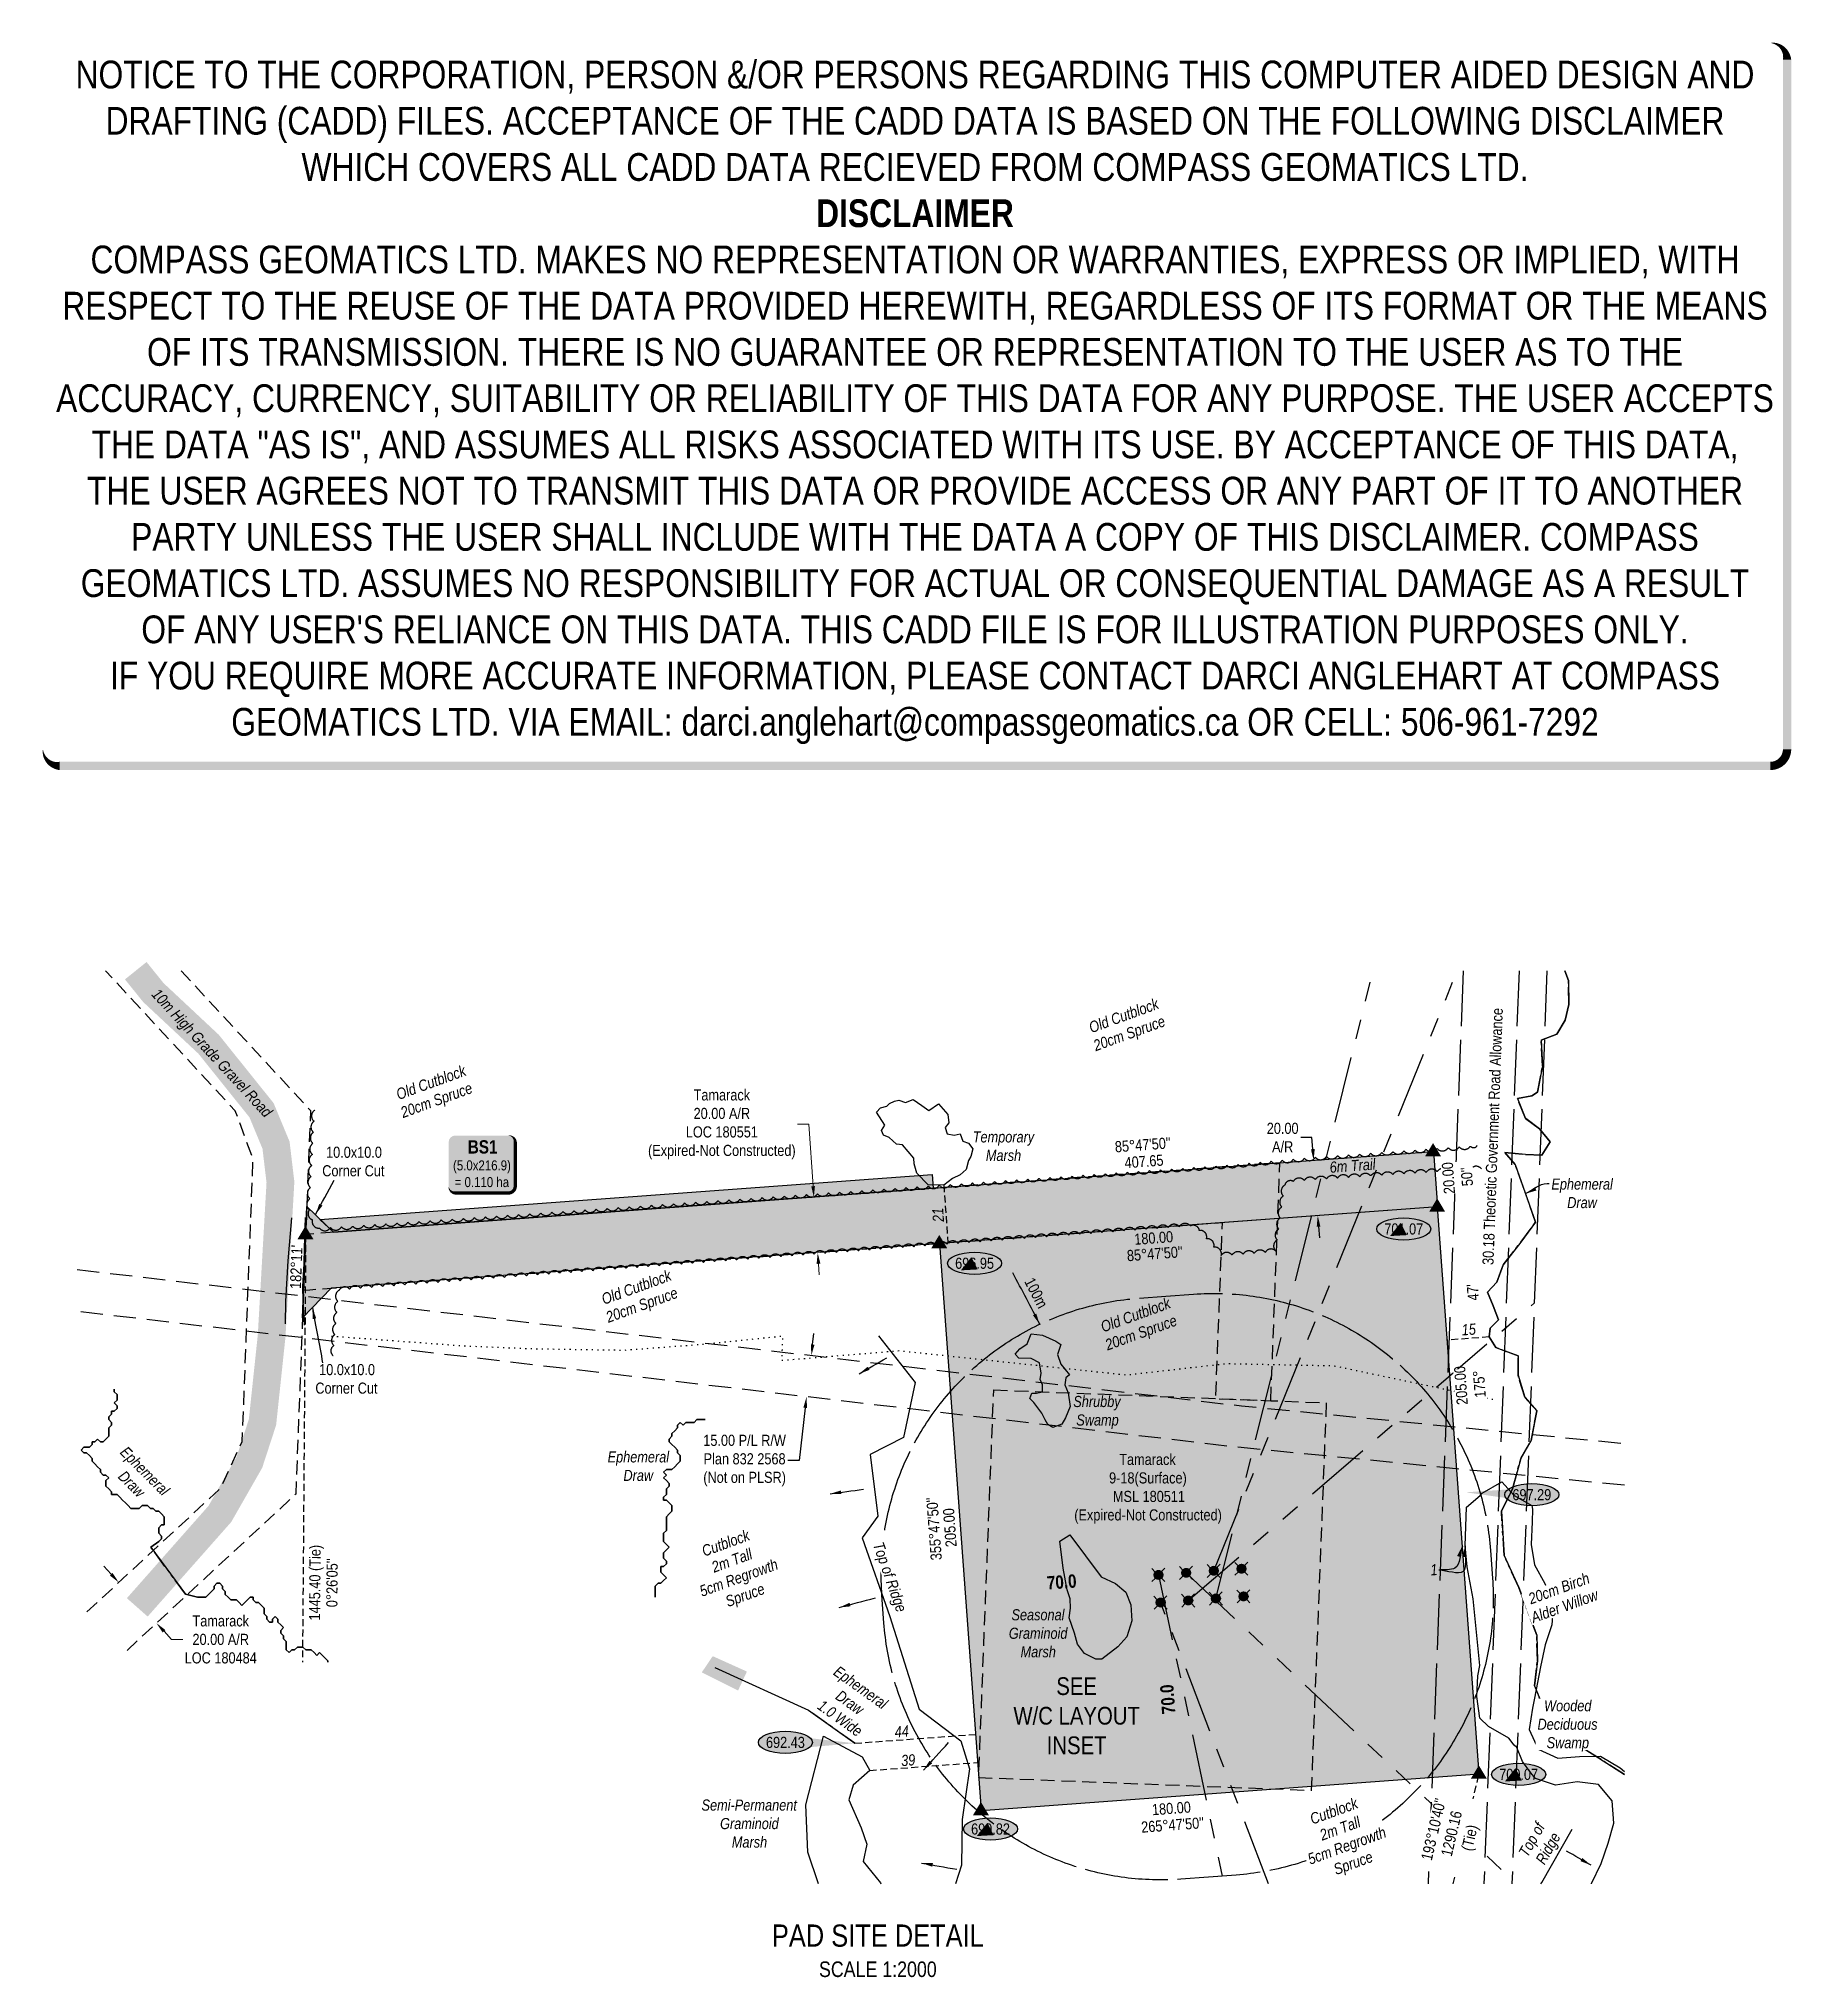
# Model space of a CAD drawing. Extents: x 329857 to 337194, y 6142471 to 6144607.
# Drawn here: x 332681 to 334260, y 6142560 to 6144307 of the extents above; entities that cross this region are included whole.
import ezdxf
from ezdxf.enums import TextEntityAlignment as Align

# ---------------------------------------------------------------- set-up
doc = ezdxf.new("R2010")
doc.units = 0
doc.header["$LTSCALE"] = 5
doc.header["$PDSIZE"] = 0.5
for name, pattern in [('0', [1, 1, 0]), ('foc-ACCESSROAD', [3.75, 2.5, -1.25]), ('foc-BUFFER', [16.75, 15, -1.75]), ('foc-DRILLPATH', [14.75, 6, -1.75, 1.75, -1.75, 1.75, -1.75]), ('foc-MONUMENT-BDYS', [6, 4, -2]), ('foc-TIELINE', [1.875, 1.25, -0.625]), ('foc-TOPO', [1, 0.2, -0.8]), ('foc-TOPO-ephemeral', [6.25, 3.125, -0.625, 0.625, -0.625, 0.625, -0.625]), ('foc-UNSURVEYED', [12.5, 10, -2.5])]:
    doc.linetypes.add(name, pattern=pattern)
doc.layers.get('Defpoints').update_dxf_attribs({"color": 9})
for name, color, linetype in [('AS-ROADS', 254, 'Continuous'), ('AS-UNDERLAY-H', 141, 'Continuous'), ('AUX-BUFFER', 7, 'foc-BUFFER'), ('C-AR', 13, 'foc-ACCESSROAD'), ('C-WS', 13, 'foc-ACCESSROAD'), ('DETAIL-T', 7, 'Continuous'), ('L-BD', 7, 'Continuous'), ('L-MON', 1, 'Continuous'), ('L-MON-PLAN', 7, 'foc-MONUMENT-BDYS'), ('L-ROAD-T', 7, 'Continuous'), ('L-TIE', 7, 'foc-TIELINE'), ('L-TITLEDB-T', 4, 'Continuous'), ('L-USEC', 7, 'foc-UNSURVEYED'), ('P-ELEVATION', 7, 'Continuous'), ('P-PDRILLPATH', 12, 'foc-DRILLPATH'), ('P-PROPOSED', 10, 'Continuous'), ('P-PROPOSED-H', 21, 'Continuous'), ('P-TEMP-BLOCKS', 250, 'Continuous'), ('P-TEMP-H', 41, 'Continuous'), ('P-TEMP_WORKSPACE', 46, 'Continuous'), ('P-TXT', 4, 'Continuous'), ('T-BUSH', 110, '0'), ('T-BUSH-T', 110, 'Continuous'), ('T-CREEK', 48, 'Continuous'), ('T-DRAW', 48, 'foc-TOPO-ephemeral'), ('T-SLOPE', 48, 'Continuous'), ('T-TIE', 201, 'foc-TIELINE'), ('T-VEGETATION CHANGE', 104, 'foc-TOPO'), ('T-WATER-T', 48, 'Continuous'), ('WETLAND', 143, 'Continuous'), ('WETLAND-T', 146, 'Continuous')]:
    doc.layers.add(name, color=color, linetype=linetype)
for name, color, linetype, lineweight in [('C-AR-T', 13, 'Continuous', 9), ('C-WS-T', 13, 'Continuous', 9), ('T-TEXT', 48, 'Continuous', 18), ('T-TIE-T', 201, 'Continuous', 18)]:
    doc.layers.add(name, color=color, linetype=linetype, lineweight=lineweight)
doc.layers.add('DISCLAIMER', color=7, linetype='Continuous', plot=False)
doc.styles.add('80', font='ARIALN.TTF', dxfattribs={"height": 10})
doc.styles.add('80CG', font='ARIALN.TTF', dxfattribs={"height": 10})
doc.styles.add('80L', font='ARIALN.TTF', dxfattribs={"height": 10})
doc.styles.add('BOLD', font='ARIALNB.TTF')
doc.styles.add('foc-LtypeFont', font='ARIALN.TTF', dxfattribs={"height": 7.35})
doc.linetypes.add('foc-TOPO-flowdirection-NOLINE', pattern='A,0,[">",foc-LtypeFont,S=0.3,R=0,X=0,Y=-0.945],-20,[">",foc-LtypeFont,S=0.3,R=0,X=0,Y=-0.945],0', length=20)
doc.dimstyles.new('CG2011', dxfattribs={"dimscale": 5, "dimtxt": 9, "dimasz": 2, "dimexe": 0.2, "dimexo": 0.0625, "dimgap": 0.5, "dimtad": 0, "dimtih": 1, "dimtoh": 1, "dimzin": 0, "dimdsep": 46, "dimtxsty": '80CG', "dimcen": 0.1, "dimse1": 1, "dimse2": 1, "dimclrd": 256, "dimclrt": 256, "dimaunit": 1, "dimadec": 4, "dimazin": 0, "dimtfac": 0.06, "dimtofl": 0, "dimtmove": 0, "dimatfit": 1, "dimfxl": 0.2, "dimtolj": 1, "dimtzin": 0, "dimlwd": -1, "dimarcsym": 0})
doc.dimstyles.new('Compass 5 000', dxfattribs={"dimscale": 5, "dimtxt": 9, "dimasz": 2, "dimexe": 0.2, "dimexo": 0.0625, "dimgap": 0.5, "dimtad": 0, "dimtih": 1, "dimtoh": 1, "dimzin": 0, "dimdsep": 46, "dimtxsty": '80CG', "dimcen": 0.1, "dimse1": 1, "dimse2": 1, "dimclrd": 256, "dimclrt": 256, "dimaunit": 1, "dimadec": 4, "dimazin": 0, "dimtfac": 0.06, "dimtofl": 0, "dimtmove": 0, "dimatfit": 1, "dimfxl": 0.2, "dimtolj": 1, "dimtzin": 0, "dimlwd": -1, "dimarcsym": 0})

msp = doc.modelspace()

# ---------------------------------------------------------------- texts
at = {"layer": 'AUX-BUFFER', "insert": (333577.718, 6143191.338), "char_height": 9.9985, "attachment_point": 1, "rotation": 297.523002, "style": '80L'}
msp.add_mtext_dynamic_manual_height_columns('100m', width=6.84587, gutter_width=44.993, heights=[0], dxfattribs=at)
at = {"layer": 'C-WS-T', "insert": (333613.791, 6143031.267), "char_height": 9.99849, "attachment_point": 1, "style": '80L'}
msp.add_mtext_dynamic_manual_height_columns('\\pi40.92717;Tamarack\\P\\pi31.78121;9-18(Surface)\\P\\pi35.22885;MSL 180511\\P\\pi0.39101;(Expired-Not Constructed)', width=132.44014, gutter_width=49.992, heights=[0], dxfattribs=at)
at = {"layer": 'DETAIL-T', "color": 3, "attachment_point": 5, "style": '80CG'}
for s, insert, char_height, width in [('SEE\\PW/C LAYOUT\\PINSET', (333616.347, 6142795.145), 15.9976, 113.85629), ('PAD SITE DETAIL\\P{\\H0.7x;SCALE 1:2000}', (333437.189, 6142583.315), 20, 217.10814)]:
    msp.add_mtext(s, dxfattribs=dict(at, insert=insert, char_height=char_height, width=width))
at = {"layer": 'L-BD', "style": '80L'}
for s, height, rotation, p in [("85°47'50''", 9.9985, 4.204, (333675.951, 6143309.853)), ('407.65', 9.9985, 4.204, (333677.05, 6143294.896)), ('180.00', 9.9985, 4.2052, (333685.744, 6143225.909)), ("182°11'", 9.9985, 87.8117, (332913.009, 6143199.797)), ("85°47'50''", 9.9985, 4.2052, (333686.789, 6143211.699)), ("355°47'50''", 9.99849, 94.2052, (333487.835, 6142963.729)), ('205.00', 9.9985, 94.2052, (333502.044, 6142964.774)), ('1445.40 (Tie)', 9.99849, 89.5743, (332931.025, 6142915.172)), ("0°26'05''", 9.9985, 89.5743, (332945.272, 6142915.066)), ('180.00', 9.9985, 4.2052, (333701.733, 6142711.789)), ("265°47'50''", 9.99849, 4.2052, (333702.833, 6142696.832))]:
    msp.add_text(s, height=height, rotation=rotation, dxfattribs=at).set_placement(p, align=Align.MIDDLE)
at = {"layer": 'L-BD', "color": 3, "style": 'BOLD'}
msp.add_text('70.0', height=11.9982, rotation=94.2052, dxfattribs=at).set_placement((333698.392, 6142810.031), align=Align.MIDDLE)
at = {"layer": 'L-BD', "insert": (333968.375, 6143176.513), "char_height": 9.9985, "width": 11.06683, "attachment_point": 2, "rotation": 94.2052, "style": '80L'}
msp.add_mtext("47'", dxfattribs=at)
at = {"layer": 'L-BD', "color": 3, "insert": (333602.402, 6142921.857), "char_height": 11.9982, "width": 28.68801, "attachment_point": 2, "rotation": 4.2052, "style": 'BOLD', "bg_fill": 1, "box_fill_scale": 1.15, "bg_fill_color": 21, "bg_fill_transparency": 0}
msp.add_mtext('70.0', dxfattribs=at)
at = {"layer": 'P-TXT', "char_height": 9.99849, "attachment_point": 1, "style": '80L'}
for insert in [(332936.169, 6143308.107), (332929.948, 6143112.209)]:
    msp.add_mtext_dynamic_manual_height_columns('\\pi3.7568;10.0x10.0\\P\\pi0.3228;Corner Cut', width=56.03969, gutter_width=49.992, heights=[0], dxfattribs=dict(at, insert=insert))
at = {"layer": 'T-BUSH-T', "char_height": 9.99849, "attachment_point": 1, "rotation": 20, "style": '80L'}
for s, insert in [('\\pi2.13699;{\\fArial Narrow|b0|i1|c0|p34;\\C48; Old Cutblock\\P\\pi3.55901;\\C256;20cm Spruce}', (333621.241, 6143417.996)), ('\\pi2.13699;{\\fArial Narrow|b0|i1|c0|p34;\\C48; Old Cutblock\\P\\pi3.55901;\\C256;20cm Spruce}', (332996.934, 6143357.74)), ('\\pi2.13699;{\\fArial Narrow|b0|i1|c0|p34;\\C48; Old Cutblock\\P\\pi3.55901;\\C256;20cm Spruce}', (333182.002, 6143173.177)), ('\\pi2.13699;{\\fArial Narrow|b0|i1|c0|p34;\\C48; Old Cutblock\\P\\pi3.55901;\\C256;20cm Spruce}', (333631.866, 6143148.235)), ('\\pi14.75445;{\\fArial Narrow|b0|i1|c0|p34;\\C48;Cutblock\\P\\pi18.14412;\\C256;2m Tall\\P\\pi0.46262;5cm Regrowth \\P\\pi19.22513;Spruce}', (333263.525, 6142942.942))]:
    msp.add_mtext_dynamic_manual_height_columns(s, width=73.64957, gutter_width=49.992, heights=[0], dxfattribs=dict(at, insert=insert))
at = {"layer": 'T-TEXT', "char_height": 9.99849, "attachment_point": 1, "style": '80L'}
for s, width, insert, rotation in [('\\pi0.94004;{\\fArial Narrow|b0|i1|c0|p34;10m High Grade Gravel Road}', 152.18477, (332788.724, 6143452.361), 312.806016), ('\\pi0.52741;{\\fArial Narrow|b0|i1|c0|p34;6m Trail}', 41.94905, (333843.454, 6143294.459), 4.205204)]:
    msp.add_mtext_dynamic_manual_height_columns(s, width=width, gutter_width=49.992, heights=[0], dxfattribs=dict(at, insert=insert, rotation=rotation))
at = {"layer": 'T-TIE-T', "char_height": 9.99849, "attachment_point": 2, "style": '80L'}
for s, insert, width, rotation in [('{\\fArial Narrow|b0|i1|c0|p34;21}', (333486.442, 6143246.264), 11.96722, 94.205204), ('{\\fArial Narrow|b0|i1|c0|p34;15}', (333969.308, 6143148.397), 13.02436, 4.205204), ('{\\fArial Narrow|b0|i1|c0|p34;1}', (333937.945, 6142931.849), 13.43911, 4.2052), ('{\\fArial Narrow|b0|i1|c0|p34;44}', (333458.335, 6142786.056), 13.43911, 4.2052), ('{\\fArial Narrow|b0|i1|c0|p34;39}', (333464.143, 6142760.195), 12.78565, 4.205204)]:
    msp.add_mtext(s, dxfattribs=dict(at, insert=insert, width=width, rotation=rotation))
at = {"layer": 'T-WATER-T', "char_height": 9.99849, "attachment_point": 1, "style": '80L'}
for insert in [(334043.874, 6143279.44), (333193.362, 6143033.542)]:
    msp.add_mtext_dynamic_manual_height_columns('\\pi0.30916;{\\fArial Narrow|b0|i1|c0|p34;Ephemeral\\P\\pi14.5669;Draw}', width=55.97148, gutter_width=49.992, heights=[0], dxfattribs=dict(at, insert=insert))
for s, width, insert, rotation in [('\\pi0.30916;{\\fArial Narrow|b0|i1|c0|p34;Ephemeral\\P\\pi14.5669;Draw}', 55.97148, (332760.34, 6143039.194), 315), ('\\pi0.30916;{\\fArial Narrow|b0|i1|c0|p34;Ephemeral\\P\\pi14.5669;Draw\\P\\pi6.37237;1.0 Wide}', 55.97148, (333401.783, 6142841.064), 324.536324), ('\\pi0.7593;{\\fArial Narrow|b0|i1|c0|p34;Top of\\P\\pi2.48141;Ridge}', 34.06484, (334013.641, 6142671.288), 60.358164)]:
    msp.add_mtext_dynamic_manual_height_columns(s, width=width, gutter_width=49.992, heights=[0], dxfattribs=dict(at, insert=insert, rotation=rotation))
at = {"layer": 'WETLAND-T', "char_height": 9.99849, "attachment_point": 1, "style": '80L'}
for s, width, insert in [('\\pi0.76271;{\\fArial Narrow|b0|i1|c0|p34;Temporary \\P\\pi12.5822;Marsh}', 56.16927, (333521.951, 6143321.979)), ('\\pi0.4558;{\\fArial Narrow|b0|i1|c0|p34;Shrubby \\P\\pi3.16003;Swamp}', 43.45632, (333612.883, 6143083.482)), ('\\pi2.98952;{\\fArial Narrow|b0|i1|c0|p34;Seasonal \\P\\pi0.60584;Graminoid \\P\\pi11.20451;Marsh}', 53.41389, (333554.618, 6142891.248)), ('\\pi0.4558;{\\fArial Narrow|b0|i1|c0|p34;Semi-Permanent \\P\\pi17.162;Graminoid \\P\\pi27.76067;Marsh}', 86.52621, (333277.851, 6142719.728))]:
    msp.add_mtext_dynamic_manual_height_columns(s, width=width, gutter_width=49.992, heights=[0], dxfattribs=dict(at, insert=insert))

# ---------------------------------------------------------------- blocks, each defined once
blk = doc.blocks.new('*D378')
at = {"layer": 'C-AR-T', "transparency": 16777216}
for p, q in [((333374.9, 6143328.3), (333364.9, 6143328.3)), ((333378.8, 6143272.5), (333374.9, 6143328.3)), ((333383.7, 6143202.6), (333384.4, 6143192.7))]:
    blk.add_line(p, q, dxfattribs=at)
for points in [[(333380.5, 6143272.6), (333377.2, 6143272.4), (333379.5, 6143262.5)], [(333385.4, 6143202.7), (333382, 6143202.5), (333383, 6143212.6)]]:
    blk.add_solid(points, dxfattribs=at)
at = {"layer": 'Defpoints', "color": 0, "transparency": 16777216}
for p in [(333379.5, 6143262.5), (333297.6, 6143256.8), (333301, 6143206.9)]:
    blk.add_point(p, dxfattribs=at)
at = {"layer": 'C-AR-T', "transparency": 16777216, "insert": (333296.6, 6143328.3), "char_height": 10, "attachment_point": 5, "style": '80CG'}
blk.add_mtext('\\A1;Tamarack\\P20.00 A/R\\PLOC 180551{\\A0;\\P(Expired-Not Constructed)}', dxfattribs=at)
blk = doc.blocks.new('*D377')
at = {"layer": 'Defpoints', "color": 0, "linetype": 'Continuous', "transparency": 16777216}
for p in [(333311.7, 6143127.6), (333307.4, 6143090.4), (333372.9, 6143082.7)]:
    blk.add_point(p, dxfattribs=at)
at = {"layer": 'L-TITLEDB-T', "transparency": 16777216}
for p, q in [((333378.4, 6143129.9), (333379.6, 6143139.8)), ((333371.8, 6143072.8), (333366.2, 6143025.3)), ((333366.2, 6143025.3), (333356.2, 6143025.3))]:
    blk.add_line(p, q, dxfattribs=at)
at = {"layer": 'L-TITLEDB-T', "linetype": 'Continuous', "transparency": 16777216}
for points in [[(333376.8, 6143130.1), (333380.1, 6143129.7), (333377.3, 6143120)], [(333370.1, 6143073), (333373.4, 6143072.6), (333372.9, 6143082.7)]]:
    blk.add_solid(points, dxfattribs=at)
at = {"layer": 'L-TITLEDB-T', "linetype": 'Continuous', "transparency": 16777216, "insert": (333317.1, 6143025.3), "char_height": 10, "attachment_point": 5, "style": '80CG'}
blk.add_mtext('\\A1;15.00 P/L R/W\\PPlan 832 2568\\P(Not on PLSR)', dxfattribs=at)
blk = doc.blocks.new('*D376')
at = {"layer": 'Defpoints', "color": 0, "transparency": 16777216}
for p in [(333829.9, 6143295.9), (333880.4, 6143299.6), (333884, 6143249.8)]:
    blk.add_point(p, dxfattribs=at)
at = {"layer": 'P-TXT', "transparency": 16777216}
for p, q in [((333828.4, 6143316.3), (333818.4, 6143316.3)), ((333829.2, 6143305.9), (333828.4, 6143316.3)), ((333834.3, 6143236.1), (333835.1, 6143226.1))]:
    blk.add_line(p, q, dxfattribs=at)
for points in [[(333830.9, 6143306), (333827.5, 6143305.8), (333829.9, 6143295.9)], [(333836, 6143236.2), (333832.7, 6143236), (333833.6, 6143246.1)]]:
    blk.add_solid(points, dxfattribs=at)
at = {"layer": 'P-TXT', "transparency": 16777216, "insert": (333802, 6143316.3), "char_height": 10, "attachment_point": 5, "style": '80CG'}
blk.add_mtext('\\A1;20.00\\PA/R', dxfattribs=at)
blk = doc.blocks.new('STRIA')
blk.add_hatch(color=255).paths.add_polyline_path([(-0.04, 1.52), (-1.47, -0.87), (1.39, -0.87)])
blk = doc.blocks.new('STRIAA')
blk.add_blockref('STRIA', (0, 0))
blk = doc.blocks.new('STRIB')
at = {"color": 1}
blk.add_solid([(-1.12, -0.67), (-0.04, 1.13), (1.04, -0.67)], dxfattribs=at)
blk = doc.blocks.new('STRIBB')
blk.add_blockref('STRIB', (0, 0))
blk = doc.blocks.new('STRICC')
for name in ['STRIAA', 'STRIBB']:
    blk.add_blockref(name, (0, 0))
blk = doc.blocks.new('fdspike')
blk.add_blockref('STRICC', (0, 0))
blk = doc.blocks.new('TRIA')
blk.add_hatch(color=255).paths.add_polyline_path([(-0.04, 1.52), (-1.47, -0.87), (1.39, -0.87)])
blk = doc.blocks.new('TRIAA')
blk.add_blockref('TRIA', (0, 0))
blk = doc.blocks.new('TRIB')
at = {"color": 1}
blk.add_lwpolyline([(-1.12, -0.67), (-0.04, 1.13), (1.04, -0.67)], close=True, dxfattribs=at)
blk = doc.blocks.new('TRIBB')
blk.add_blockref('TRIB', (0, 0))
blk = doc.blocks.new('TRICC')
for name in ['TRIAA', 'TRIBB']:
    blk.add_blockref(name, (0, 0))
blk = doc.blocks.new('plspike')
blk.add_blockref('TRICC', (0, 0))
blk = doc.blocks.new('*U379')
at = {"true_color": 0xff8aff}
h = blk.add_hatch(color=211, dxfattribs=at)
edge = h.paths.add_edge_path()
edge.add_line((-24, -33.3), (24, -33.3))
edge.add_arc((24, -27.3), 6, 270, 360)
edge.add_line((30, -27.3), (30, 12.5))
edge.add_arc((24, 12.5), 6, 0, 90)
edge.add_line((24, 18.5), (-24, 18.5))
edge.add_arc((-24, 12.5), 6, 90, 180)
edge.add_line((-30, 12.5), (-30, -27.3))
edge.add_arc((-24, -27.3), 6, 180, 270)
at = {"color": 250, "flags": 128}
blk.add_lwpolyline([(-24, -33.3, 3, 3, 0), (24, -33.3, 3, 3, 0.414214), (30, -27.3, 3, 3, 0), (30, 12.5, 3, 0, 0.414214), (24, 18.5, 0, 0, 0), (-24, 18.5, 0, 0, 0.414214), (-30, 12.5, 0, 0, 0), (-30, -27.3, 0, 3, 0.414214)], format="xyseb", close=True, dxfattribs=at)
at = {"flags": 128}
blk.add_lwpolyline([(-21.5, -15, 0, 7.5, 0), (0, 0, 0, 0, 0)], format="xyseb", dxfattribs=at)
at = {"color": 250}
for tag, p, height, style in [('TEMP_AREA_W1_001', (-9.2, 2.2), 12, 'BOLD'), ('ENTER_TEXT_001', (-30.7, -12.9), 9, '80')]:
    blk.add_attdef(tag, p, '', height=height, dxfattribs=dict(at, style=style))
blk = doc.blocks.new('*D380')
at = {"layer": 'C-AR-T', "transparency": 16777216}
for p, q in [((332746.3, 6142922.7), (332739.5, 6142930.1)), ((332793.9, 6142871.4), (332800.7, 6142864)), ((332800.7, 6142864), (332810.7, 6142864))]:
    blk.add_line(p, q, dxfattribs=at)
for points in [[(332747.5, 6142923.9), (332745.1, 6142921.6), (332753.1, 6142915.4)], [(332795.1, 6142872.5), (332792.7, 6142870.2), (332787.1, 6142878.7)]]:
    blk.add_solid(points, dxfattribs=at)
at = {"layer": 'Defpoints', "color": 0, "transparency": 16777216}
for p in [(332835, 6142991.2), (332868.9, 6142954.5), (332753.1, 6142915.4)]:
    blk.add_point(p, dxfattribs=at)
at = {"layer": 'C-AR-T', "transparency": 16777216, "insert": (332845, 6142864), "char_height": 10, "attachment_point": 5, "style": '80CG'}
blk.add_mtext('\\A1;Tamarack\\P20.00 A/R\\PLOC 180484', dxfattribs=at)
blk = doc.blocks.new('we')
at = {"layer": 'P-ELEVATION'}
h = blk.add_hatch(color=111, dxfattribs=at)
h.dxf.hatch_style = 1
edge = h.paths.add_edge_path()
edge.add_ellipse((0, 0), major_axis=(-24.4, 0), ratio=0.410256, start_angle=0, end_angle=360)
at = {"layer": 'P-ELEVATION', "color": 7, "flags": 128}
blk.add_lwpolyline([(0, 0, 12.5, 0, 0), (-12.4, -6.4, 0, 0, 0)], format="xyseb", dxfattribs=at)
at = {"layer": 'P-ELEVATION', "color": 7}
blk.add_ellipse((0, 0), major_axis=(-24.4, 0), ratio=0.410256, dxfattribs=at)
at = {"layer": 'P-ELEVATION', "style": '80'}
blk.add_attdef('ELEVATION', text='', height=10, dxfattribs=at).set_placement((0, 0), align=Align.MIDDLE_CENTER)
blk = doc.blocks.new('*U381')
at = {"layer": 'P-ELEVATION'}
h = blk.add_hatch(color=111, dxfattribs=at)
h.dxf.hatch_style = 1
edge = h.paths.add_edge_path()
edge.add_ellipse((0, 0), major_axis=(-24.4, 0), ratio=0.410256, start_angle=0, end_angle=360)
at = {"layer": 'P-ELEVATION', "color": 7, "flags": 128}
blk.add_lwpolyline([(0, 0, 12.5, 0, 0), (62.5, -0.8, 0, 0, 0)], format="xyseb", dxfattribs=at)
at = {"layer": 'P-ELEVATION', "color": 7}
blk.add_ellipse((0, 0), major_axis=(-24.4, 0), ratio=0.410256, dxfattribs=at)
at = {"layer": 'P-ELEVATION', "style": '80'}
blk.add_attdef('ELEVATION', text='', height=10, dxfattribs=at).set_placement((0, 0), align=Align.MIDDLE_CENTER)
blk = doc.blocks.new('*U382')
at = {"layer": 'P-ELEVATION'}
h = blk.add_hatch(color=111, dxfattribs=at)
h.dxf.hatch_style = 1
edge = h.paths.add_edge_path()
edge.add_ellipse((0, 0), major_axis=(-24.4, 0), ratio=0.410256, start_angle=0, end_angle=360)
at = {"layer": 'P-ELEVATION', "color": 7, "flags": 128}
blk.add_lwpolyline([(0, 0, 12.5, 0, 0), (-59.5, 2.1, 0, 0, 0)], format="xyseb", dxfattribs=at)
at = {"layer": 'P-ELEVATION', "color": 7}
blk.add_ellipse((0, 0), major_axis=(-24.4, 0), ratio=0.410256, dxfattribs=at)
at = {"layer": 'P-ELEVATION', "style": '80'}
blk.add_attdef('ELEVATION', text='', height=10, dxfattribs=at).set_placement((0, 0), align=Align.MIDDLE_CENTER)
blk = doc.blocks.new('WC')
at = {"layer": 'L-MON'}
h = blk.add_hatch(color=255, dxfattribs=at)
h.dxf.hatch_style = 1
edge = h.paths.add_edge_path()
edge.add_arc((0, 0), 0.9, 0, 360)
at = {"layer": 'L-MON', "color": 240, "flags": 128}
for points in [[(-0.62, 0.5), (-1.23, 1.12)], [(0.52, 0.61), (1.13, 1.21)], [(-1.18, -1.18), (-0.56, -0.57)], [(1.16, -1.18), (0.56, -0.57)]]:
    blk.add_lwpolyline(points, dxfattribs=at)
at = {"layer": 'L-MON', "color": 240}
for radius in [0.8, 0.373]:
    blk.add_circle((0, 0), radius, dxfattribs=at)
blk = doc.blocks.new('Disclaimer_Legal')
at = {"layer": 'DISCLAIMER', "color": 254, "flags": 128}
blk.add_lwpolyline([(-3612.9, -1104.6, 37.5, 37.5, 0), (4096.1, -1104.6, 37.5, 37.5, 0.414214), (4171.1, -1029.6, 37.5, 37.5, 0), (4171.1, 2078.7, 37.5, 0, 0.414214), (4096.1, 2153.7, 0, 0, 0), (-3612.9, 2153.7, 0, 0, 0.414214), (-3687.9, 2078.7, 0, 0, 0), (-3687.9, -1029.6, 0, 37.5, 0.414214)], format="xyseb", close=True, dxfattribs=at)
at = {"layer": 'DISCLAIMER', "color": 254, "insert": (241.6, 533.9), "char_height": 125, "width": 7717.568, "attachment_point": 5, "style": '80'}
blk.add_mtext('NOTICE TO THE CORPORATION, PERSON &/OR PERSONS REGARDING THIS COMPUTER AIDED DESIGN AND DRAFTING (CADD) FILES. ACCEPTANCE OF THE CADD DATA IS BASED ON THE FOLLOWING DISCLAIMER WHICH COVERS ALL CADD DATA RECIEVED FROM COMPASS GEOMATICS LTD.\\P{\\fArial Narrow|b1|i0|c0|p34;DISCLAIMER}\\PCOMPASS GEOMATICS LTD. MAKES NO REPRESENTATION OR WARRANTIES, EXPRESS OR IMPLIED, WITH RESPECT TO THE REUSE OF THE DATA PROVIDED HEREWITH, REGARDLESS OF ITS FORMAT OR THE MEANS OF ITS TRANSMISSION. THERE IS NO GUARANTEE OR REPRESENTATION TO THE USER AS TO THE ACCURACY, CURRENCY, SUITABILITY OR RELIABILITY OF THIS DATA FOR ANY PURPOSE. THE USER ACCEPTS THE DATA "AS IS", AND ASSUMES ALL RISKS ASSOCIATED WITH ITS USE. BY ACCEPTANCE OF THIS DATA, THE USER AGREES NOT TO TRANSMIT THIS DATA OR PROVIDE ACCESS OR ANY PART OF IT TO ANOTHER PARTY UNLESS THE USER SHALL INCLUDE WITH THE DATA A COPY OF THIS DISCLAIMER. COMPASS GEOMATICS LTD. ASSUMES NO RESPONSIBILITY FOR ACTUAL OR CONSEQUENTIAL DAMAGE AS A RESULT OF ANY USER\'S RELIANCE ON THIS DATA. THIS CADD FILE IS FOR ILLUSTRATION PURPOSES ONLY.\\PIF YOU REQUIRE MORE ACCURATE INFORMATION, PLEASE CONTACT DARCI ANGLEHART AT COMPASS GEOMATICS LTD. VIA EMAIL: darci.anglehart@compassgeomatics.ca OR CELL: 506-961-7292', dxfattribs=at)

# ---------------------------------------------------------------- dimensions: what is measured, and where the dimension line sits
at = {"layer": 'C-AR-T'}
for base, p1, p2, angle, text, picture, middle in [((333379.526, 6143262.49), (333301.032, 6143206.9), (333297.56, 6143256.785), 93.981426, 'Tamarack\\P20.00 A/R\\PLOC 180551{\\A0;\\P(Expired-Not Constructed)}', '*D378', (333296.608, 6143328.282)), ((332753.116, 6142915.392), (332868.935, 6142954.506), (332834.966, 6142991.188), 132.80091, 'Tamarack\\P20.00 A/R\\PLOC 180484', '*D380', (332844.965, 6142864.036))]:
    dim = msp.add_linear_dim(base=base, p1=p1, p2=p2, angle=angle, text=text, dimstyle='Compass 5 000', dxfattribs=at)
    dim.commit()
    dim.dimension.update_dxf_attribs({"geometry": picture, "text_midpoint": middle, "dimtype": 161})
at = {"layer": 'L-TITLEDB-T', "linetype": 'Continuous'}
dim = msp.add_linear_dim(base=(333372.917, 6143082.717), p1=(333311.735, 6143127.63), p2=(333307.375, 6143090.391), angle=263.322048, text='15.00 P/L R/W\\PPlan 832 2568\\P(Not on PLSR)', dimstyle='Compass 5 000', dxfattribs=at)
dim.commit()
dim.dimension.update_dxf_attribs({"geometry": '*D377', "text_midpoint": (333317.107, 6143025.255), "dimtype": 161})
at = {"layer": 'P-TXT'}
dim = msp.add_linear_dim(base=(333829.926, 6143295.912), p1=(333884.029, 6143249.763), p2=(333880.364, 6143299.621), angle=94.205204, text='20.00\\PA/R', dimstyle='Compass 5 000', dxfattribs=at)
dim.commit()
dim.dimension.update_dxf_attribs({"geometry": '*D376', "text_midpoint": (333802.035, 6143316.304), "dimtype": 161})

# ---------------------------------------------------------------- hatches: boundary and pattern name
at = {"layer": 'AS-UNDERLAY-H'}
h = msp.add_hatch(color=256, dxfattribs=at)
h.dxf.hatch_style = 1
h.paths.add_polyline_path([(333278.498, 6142834.301), (333311.216, 6142817.95), (333319.205, 6142835.061), (333288.389, 6142848.94)])
at = {"layer": 'P-PROPOSED-H'}
h = msp.add_hatch(color=256, dxfattribs=at)
h.dxf.hatch_style = 1
h.paths.add_polyline_path([(332946.5, 6143230.957), (333937.785, 6143303.843), (333941.45, 6143253.985), (332944.579, 6143180.688), (332918.696, 6143153.88), (332922.525, 6143254.102)])
h = msp.add_hatch(color=256, dxfattribs=at)
h.dxf.hatch_style = 1
h.paths.add_polyline_path([(333492.73, 6143220.992), (333530.305, 6142709.949), (333979.026, 6142742.942), (333941.45, 6143253.985)])
at = {"layer": 'P-TEMP-H'}
h = msp.add_hatch(color=256, dxfattribs=at)
h.dxf.hatch_style = 1
h.paths.add_polyline_path([(332934.437, 6143242.602), (333486.181, 6143283.17), (333487.098, 6143270.705), (332946.5, 6143230.957)])

# ---------------------------------------------------------------- linework, layer by layer
at = {"layer": 'AS-ROADS', "const_width": 25, "flags": 128}
msp.add_lwpolyline([(332768.411, 6143466.765), (332784.306, 6143447.057), (332834.056, 6143400.507), (332881.776, 6143341.002), (332894.841, 6143309.492), (332898.806, 6143276.169), (332890.883, 6143137.682), (332882.628, 6143059.799), (332870.841, 6143023.687), (332844.281, 6142977.212), (332769.781, 6142892.912)], dxfattribs=at)
at = {"layer": 'AUX-BUFFER', "color": 251, "linetype": 'foc-BUFFER', "flags": 128}
msp.add_lwpolyline([(333442.688, 6142878.953), (333440.855, 6142903.882, -0.41421356), (333671.815, 6143171.5), (333696.744, 6143173.333), (333721.673, 6143175.166, -0.41421356), (333989.291, 6142944.206), (333991.124, 6142919.278, -0.41421356), (333760.164, 6142651.659), (333735.235, 6142649.826), (333710.306, 6142647.993, -0.41421356)], format="xyb", close=True, dxfattribs=at)
at = {"layer": 'C-AR', "flags": 128}
for points in [[(332724.408, 6142888.807), (332845.119, 6143000.59), (332864.413, 6143042.552), (332874.136, 6143297.116), (332858.105, 6143340.434), (332741.096, 6143466.765)], [(332809.239, 6143466.765), (332925.837, 6143340.876), (332922.235, 6143246.535), (332919.36, 6143171.285), (332912.626, 6142994.966), (332759.253, 6142852.936)]]:
    msp.add_lwpolyline(points, dxfattribs=at)
msp.add_lwpolyline([(333791.3, 6143079.218), (333799.551, 6143293.679), (332921.571, 6143229.124), (332919.65, 6143178.858), (332925.236, 6143179.269), (333747.448, 6143239.723), (333741.348, 6143081.155)], close=True, dxfattribs=at)
at = {"layer": 'C-WS', "flags": 128}
msp.add_lwpolyline([(333541.608, 6143088.902), (333791.35, 6143079.216), (333841.298, 6143077.279), (333827.739, 6142727.641), (333528.049, 6142739.263), (333541.608, 6143088.902)], dxfattribs=at)
at = {"layer": 'L-MON-PLAN', "flags": 128}
for points in [[(332715.487, 6143197.44), (333764.812, 6143074.582), (334110.051, 6143040.611)], [(334110.051, 6143002.931), (333760.795, 6143037.303), (332715.487, 6143159.691)]]:
    msp.add_lwpolyline(points, dxfattribs=at)
at = {"layer": 'L-TIE', "flags": 128}
for points in [[(332921.571, 6143229.124), (332918.644, 6142843.428)], [(333955.767, 6142643.733), (333978.996, 6142742.954)]]:
    msp.add_lwpolyline(points, dxfattribs=at)
at = {"layer": 'L-USEC', "flags": 128}
for points in [[(333964.735, 6143466.765), (333933.105, 6142643.733)], [(334015.065, 6143466.765), (333983.434, 6142643.733)], [(334040.216, 6143466.765), (334008.585, 6142643.733)]]:
    msp.add_lwpolyline(points, dxfattribs=at)
at = {"layer": 'P-PDRILLPATH', "ltscale": 2, "flags": 128}
for points in [[(333740.002, 6142925.877), (333959.387, 6143466.765)], [(333741.835, 6142900.948), (333883.452, 6143466.765)], [(333716.906, 6142899.115), (334028.559, 6143166.996)], [(333690.144, 6142922.211), (333749, 6142643.733)], [(333715.073, 6142924.044), (334008.592, 6142647.458)], [(333789.272, 6142643.733), (333691.977, 6142897.282)]]:
    msp.add_lwpolyline(points, dxfattribs=at)
at = {"layer": 'P-PROPOSED', "flags": 128}
for points in [[(332946.5, 6143230.957), (333937.785, 6143303.843), (333941.45, 6143253.985), (332944.579, 6143180.688), (332918.696, 6143153.88), (332922.525, 6143254.102)], [(333492.73, 6143220.992), (333530.305, 6142709.949), (333979.026, 6142742.942), (333941.45, 6143253.985)]]:
    msp.add_lwpolyline(points, close=True, dxfattribs=at)
at = {"layer": 'P-TEMP_WORKSPACE', "flags": 128}
msp.add_lwpolyline([(332934.437, 6143242.602), (333486.181, 6143283.17), (333487.098, 6143270.705), (332946.5, 6143230.957)], close=True, dxfattribs=at)
at = {"layer": 'T-BUSH', "flags": 128}
for points in [[(332929.708, 6143341.077, 0.52056705), (332929.169, 6143331.093, 0.52056705), (332928.629, 6143321.109, 0.52056705), (332928.09, 6143311.125, 0.52056705), (332927.551, 6143301.142, 0.52056705), (332927.011, 6143291.158, 0.52056705), (332926.472, 6143281.174, 0.52056705), (332925.932, 6143271.19, 0.52056705), (332925.393, 6143261.206, 0.52056705), (332924.853, 6143251.222, 0.52056705), (332927.552, 6143242.329, 0.52056705), (332934.022, 6143234.706, 0.52056705), (332943.903, 6143235.177, 0.52056705), (332953.877, 6143235.872, 0.52056705), (332963.851, 6143236.566, 0.52056705), (332973.826, 6143237.26, 0.52056705), (332983.8, 6143237.954, 0.52056705), (332993.774, 6143238.648, 0.52056705), (333003.749, 6143239.343, 0.52056705), (333013.723, 6143240.037, 0.52056705), (333023.697, 6143240.731, 0.52056705), (333033.672, 6143241.425, 0.52056705), (333043.646, 6143242.12, 0.52056705), (333053.62, 6143242.814, 0.52056705), (333063.595, 6143243.508, 0.52056705), (333073.569, 6143244.202, 0.52056705), (333083.544, 6143244.896, 0.52056705), (333093.518, 6143245.591, 0.52056705), (333103.492, 6143246.285, 0.52056705), (333113.467, 6143246.979, 0.52056705), (333123.441, 6143247.673, 0.52056705), (333133.415, 6143248.368, 0.52056705), (333143.39, 6143249.062, 0.52056705), (333153.364, 6143249.756, 0.52056705), (333163.338, 6143250.45, 0.52056705), (333173.313, 6143251.144, 0.52056705), (333183.287, 6143251.839, 0.52056705), (333193.261, 6143252.533, 0.52056705), (333203.236, 6143253.227, 0.52056705), (333213.21, 6143253.921, 0.52056705), (333223.185, 6143254.616, 0.52056705), (333233.159, 6143255.31, 0.52056705), (333243.133, 6143256.004, 0.52056705), (333253.108, 6143256.698, 0.52056705), (333263.082, 6143257.393, 0.52056705), (333273.056, 6143258.087, 0.52056705), (333283.031, 6143258.781, 0.52056705), (333293.005, 6143259.475, 0.52056705), (333302.979, 6143260.169, 0.52056705), (333312.954, 6143260.864, 0.52056705), (333322.928, 6143261.558, 0.52056705), (333332.902, 6143262.252, 0.52056705), (333342.877, 6143262.946, 0.52056705), (333352.851, 6143263.641, 0.52056705), (333362.826, 6143264.335, 0.52056705), (333372.8, 6143265.029, 0.52056705), (333382.774, 6143265.723, 0.52056705), (333392.749, 6143266.417, 0.52056705), (333402.723, 6143267.112, 0.52056705), (333412.697, 6143267.806, 0.52056705), (333422.672, 6143268.5, 0.52056705), (333432.646, 6143269.194, 0.52056705), (333442.62, 6143269.889, 0.52056705), (333452.595, 6143270.583, 0.52056705), (333462.569, 6143271.277, 0.52056705), (333472.544, 6143271.971, 0.52056705), (333482.518, 6143272.666, 0.52056705), (333492.492, 6143273.36, 0.52056705), (333502.467, 6143274.054, 0.52056705), (333512.441, 6143274.748, 0.52056705), (333522.415, 6143275.442, 0.52056705), (333532.39, 6143276.137, 0.52056705), (333542.364, 6143276.831, 0.52056705), (333552.338, 6143277.525, 0.52056705), (333562.313, 6143278.219, 0.52056705), (333572.287, 6143278.914, 0.52056705), (333582.261, 6143279.608, 0.52056705), (333592.236, 6143280.302, 0.52056705), (333602.21, 6143280.996, 0.52056705), (333612.185, 6143281.69, 0.52056705), (333622.159, 6143282.385, 0.52056705), (333632.133, 6143283.079, 0.52056705), (333642.108, 6143283.773, 0.52056705), (333652.082, 6143284.467, 0.52056705), (333662.056, 6143285.162, 0.52056705), (333672.031, 6143285.856, 0.52056705), (333682.005, 6143286.55, 0.52056705), (333691.979, 6143287.244, 0.52056705), (333701.954, 6143287.938, 0.52056705), (333711.928, 6143288.633, 0.52056705), (333721.902, 6143289.327, 0.52056705), (333731.877, 6143290.021, 0.52056705), (333741.851, 6143290.715, 0.52056705), (333751.826, 6143291.41, 0.52056705), (333761.789, 6143292.237, 0.52056705), (333771.746, 6143293.146, 0.52056705), (333781.703, 6143294.055, 0.52056705), (333791.66, 6143294.963, 0.52056705), (333801.618, 6143295.872, 0.52056705), (333811.575, 6143296.781, 0.52056705), (333821.532, 6143297.689, 0.52056705), (333831.489, 6143298.598, 0.52056705), (333841.461, 6143299.32, 0.52056705), (333851.434, 6143300.039, 0.52056705), (333861.406, 6143300.759, 0.52056705), (333871.379, 6143301.478, 0.52056705), (333881.352, 6143302.197, 0.52056705), (333891.324, 6143302.917, 0.52056705), (333901.297, 6143303.636, 0.52056705), (333911.269, 6143304.356, 0.52056705), (333921.242, 6143305.075, 0.52056705), (333931.214, 6143305.794, 0.52056705), (333941.187, 6143306.514, 0.52056705), (333951.16, 6143307.233, 0.52056705), (333961.132, 6143307.953, 0.52056705), (333971.105, 6143308.672, 0.52056705), (333977.255, 6143309.116, 0.52056705)], [(333981.15, 6143288.218, 0.52056705), (333971.172, 6143287.572, 0.52056705), (333961.194, 6143286.926, 0.52056705), (333951.217, 6143286.28, 0.52056705), (333941.239, 6143285.634, 0.52056705), (333931.262, 6143284.989, 0.52056705), (333921.284, 6143284.343, 0.52056705), (333911.306, 6143283.697, 0.52056705), (333901.329, 6143283.051, 0.52056705), (333891.351, 6143282.405, 0.52056705), (333881.374, 6143281.759, 0.52056705), (333871.396, 6143281.113, 0.52056705), (333861.418, 6143280.467, 0.52056705), (333851.441, 6143279.821, 0.52056705), (333841.463, 6143279.175, 0.52056705), (333831.49, 6143278.462, 0.52056705), (333821.525, 6143277.655, 0.52056705), (333811.559, 6143276.849, 0.52056705), (333804, 6143273.496, 0.52056705), (333802.632, 6143263.591, 0.52056705), (333801.265, 6143253.687, 0.52056705), (333799.897, 6143243.782, 0.52056705), (333798.529, 6143233.878, 0.52056705), (333797.162, 6143223.973, 0.52056705), (333795.794, 6143214.069, 0.52056705), (333786.331, 6143212.778, 0.52056705), (333776.36, 6143212.026, 0.52056705), (333766.39, 6143211.275, 0.52056705), (333756.42, 6143210.523, 0.52056705), (333746.602, 6143210.144, 0.52056705), (333740.018, 6143217.668, 0.52056705), (333733.433, 6143225.192, 0.52056705), (333726.849, 6143232.717, 0.52056705), (333718.827, 6143236.729, 0.52056705), (333708.857, 6143235.98, 0.52056705), (333698.886, 6143235.232, 0.52056705), (333688.916, 6143234.483, 0.52056705), (333678.945, 6143233.734, 0.52056705), (333668.975, 6143232.985, 0.52056705), (333659.005, 6143232.236, 0.52056705), (333649.034, 6143231.487, 0.52056705), (333639.064, 6143230.738, 0.52056705), (333629.093, 6143229.99, 0.52056705), (333619.123, 6143229.241, 0.52056705), (333609.153, 6143228.492, 0.52056705), (333599.182, 6143227.743, 0.52056705), (333589.212, 6143226.994, 0.52056705), (333579.241, 6143226.245, 0.52056705), (333569.271, 6143225.496, 0.52056705), (333559.301, 6143224.748, 0.52056705), (333549.33, 6143223.999, 0.52056705), (333539.36, 6143223.25, 0.52056705), (333529.389, 6143222.501, 0.52056705), (333519.419, 6143221.752, 0.52056705), (333509.449, 6143221.003, 0.52056705), (333499.478, 6143220.254, 0.52056705), (333489.508, 6143219.506, 0.52056705), (333479.537, 6143218.757, 0.52056705), (333469.567, 6143218.008, 0.52056705), (333459.597, 6143217.259, 0.52056705), (333449.626, 6143216.51, 0.52056705), (333439.656, 6143215.761, 0.52056705), (333429.685, 6143215.012, 0.52056705), (333419.715, 6143214.264, 0.52056705), (333409.745, 6143213.515, 0.52056705), (333399.774, 6143212.766, 0.52056705), (333389.804, 6143212.017, 0.52056705), (333379.833, 6143211.268, 0.52056705), (333369.863, 6143210.519, 0.52056705), (333359.893, 6143209.77, 0.52056705), (333349.922, 6143209.021, 0.52056705), (333339.952, 6143208.273, 0.52056705), (333329.981, 6143207.524, 0.52056705), (333320.011, 6143206.775, 0.52056705), (333310.04, 6143206.026, 0.52056705), (333300.07, 6143205.277, 0.52056705), (333290.1, 6143204.528, 0.52056705), (333280.129, 6143203.779, 0.52056705), (333270.159, 6143203.031, 0.52056705), (333260.188, 6143202.282, 0.52056705), (333250.218, 6143201.533, 0.52056705), (333240.248, 6143200.784, 0.52056705), (333230.277, 6143200.035, 0.52056705), (333220.307, 6143199.286, 0.52056705), (333210.336, 6143198.537, 0.52056705), (333200.366, 6143197.789, 0.52056705), (333190.396, 6143197.04, 0.52056705), (333180.425, 6143196.291, 0.52056705), (333170.455, 6143195.542, 0.52056705), (333160.484, 6143194.793, 0.52056705), (333150.514, 6143194.044, 0.52056705), (333140.544, 6143193.295, 0.52056705), (333130.573, 6143192.547, 0.52056705), (333120.603, 6143191.798, 0.52056705), (333110.632, 6143191.049, 0.52056705), (333100.662, 6143190.3, 0.52056705), (333090.692, 6143189.551, 0.52056705), (333080.721, 6143188.802, 0.52056705), (333070.751, 6143188.053, 0.52056705), (333060.78, 6143187.305, 0.52056705), (333050.81, 6143186.556, 0.52056705), (333040.84, 6143185.807, 0.52056705), (333030.869, 6143185.058, 0.52056705), (333020.899, 6143184.309, 0.52056705), (333010.928, 6143183.56, 0.52056705), (333000.958, 6143182.811, 0.52056705), (332990.988, 6143182.063, 0.52056705), (332981.017, 6143181.314, 0.52056705), (332971.047, 6143180.565, 0.52056705), (332961.076, 6143179.816, 0.52056705), (332951.542, 6143178.624, 0.52056705), (332950.636, 6143168.667, 0.52056705), (332949.73, 6143158.71, 0.52056705), (332948.823, 6143148.752, 0.52056705), (332947.917, 6143138.795, 0.52056705), (332947.011, 6143128.838, 0.52056705), (332946.193, 6143119.845, 0.52056705)]]:
    msp.add_lwpolyline(points, format="xyb", dxfattribs=at)
at = {"layer": 'T-CREEK', "linetype": 'foc-TOPO-flowdirection-NOLINE', "flags": 128}
for points in [[(334056.213, 6143466.765), (334059.653, 6143458.025), (334059.9, 6143436.36), (334056.588, 6143422.164), (334049.088, 6143409.664), (334034.904, 6143404.201), (334036.158, 6143381.023), (334031.588, 6143357.164), (334026.489, 6143354.011), (334013.624, 6143351.464), (334020.741, 6143333.64), (334033.604, 6143324.231), (334042.935, 6143312.436), (334035.593, 6143300.618), (334020.946, 6143301.207), (334002.364, 6143302.933), (334011.588, 6143292.164), (334029.948, 6143240.235), (334016.588, 6143222.164), (334000.847, 6143201.594), (333995.009, 6143186.028), (333986.588, 6143177.164), (333991.588, 6143164.664), (333996.588, 6143152.164), (333989.088, 6143144.664), (333988.149, 6143136.624), (333994.088, 6143127.164), (334014.088, 6143119.664), (334014.088, 6143102.164), (334020.125, 6143082.522), (334031.048, 6143070.202), (334029.088, 6143059.664), (334026.084, 6143043.356), (334016.588, 6143027.164), (334009.088, 6142999.664), (333999.088, 6142979.664), (334001.588, 6142939.664), (334014.717, 6142910.765), (334030.997, 6142867.899), (334031.588, 6142844.664), (334029.088, 6142822.164), (334039.088, 6142797.164), (334059.088, 6142774.664), (334086.588, 6142757.164), (334110.051, 6142742.233)], [(332749.088, 6143089.664), (332749.088, 6143087.164), (332751.588, 6143084.664), (332751.588, 6143082.164), (332751.588, 6143079.664), (332749.088, 6143077.164), (332751.588, 6143074.664), (332751.588, 6143072.164), (332749.088, 6143069.664), (332746.588, 6143069.664), (332746.588, 6143067.164), (332744.088, 6143064.664), (332744.088, 6143062.164), (332746.588, 6143059.664), (332746.588, 6143057.164), (332744.088, 6143054.664), (332744.088, 6143052.164), (332744.088, 6143049.664), (332744.088, 6143047.164), (332741.588, 6143044.664), (332739.088, 6143042.164), (332736.588, 6143042.164), (332734.088, 6143044.664), (332731.588, 6143042.164), (332729.088, 6143042.164), (332729.088, 6143039.664), (332726.588, 6143037.164), (332724.088, 6143037.164), (332721.588, 6143037.164), (332719.088, 6143034.664), (332721.588, 6143032.164), (332724.088, 6143032.164), (332726.588, 6143029.664), (332729.088, 6143027.164), (332729.088, 6143024.664), (332731.588, 6143022.164), (332734.088, 6143019.664), (332736.588, 6143017.164), (332736.588, 6143014.664), (332739.088, 6143012.164), (332741.588, 6143012.164), (332744.088, 6143009.664), (332741.588, 6143007.164), (332741.588, 6143004.664), (332741.588, 6143002.164), (332744.088, 6142999.664), (332746.588, 6142997.164), (332746.588, 6142994.664), (332749.088, 6142994.664), (332751.588, 6142994.664), (332754.088, 6142992.164), (332756.588, 6142989.664), (332759.088, 6142987.164), (332761.588, 6142984.664), (332764.088, 6142982.164), (332766.588, 6142982.164), (332769.088, 6142982.164), (332771.588, 6142982.164), (332774.088, 6142984.664), (332776.588, 6142984.664), (332779.088, 6142984.664), (332781.588, 6142982.164), (332784.088, 6142982.164), (332786.588, 6142979.664), (332789.088, 6142979.664), (332791.588, 6142977.164), (332794.088, 6142974.664), (332794.088, 6142972.164), (332794.088, 6142969.664), (332794.088, 6142967.164), (332791.588, 6142967.164), (332789.088, 6142964.664), (332789.088, 6142962.164), (332789.088, 6142959.664), (332791.588, 6142957.164), (332791.588, 6142954.664), (332789.088, 6142952.164), (332782, 6142947.144), (332813.302, 6142904.747), (332824.088, 6142902.164), (332826.588, 6142902.164), (332829.088, 6142902.164), (332831.588, 6142902.164), (332834.088, 6142904.664), (332836.588, 6142907.164), (332839.088, 6142909.664), (332839.088, 6142912.164), (332841.588, 6142914.664), (332844.088, 6142914.664), (332846.588, 6142912.164), (332846.588, 6142909.664), (332849.088, 6142907.164), (332849.088, 6142904.664), (332851.588, 6142902.164), (332854.088, 6142899.664), (332856.588, 6142899.664), (332859.088, 6142899.664), (332861.588, 6142897.164), (332864.088, 6142894.664), (332866.588, 6142897.164), (332869.088, 6142899.664), (332871.588, 6142902.164), (332874.088, 6142902.164), (332874.088, 6142899.664), (332876.588, 6142897.164), (332879.088, 6142897.164), (332881.588, 6142894.664), (332884.088, 6142892.164), (332884.088, 6142889.664), (332884.088, 6142887.164), (332886.588, 6142884.664), (332886.588, 6142882.164), (332889.088, 6142879.664), (332891.588, 6142879.664), (332891.588, 6142882.164), (332894.088, 6142884.664), (332896.588, 6142882.164), (332896.588, 6142879.664), (332899.088, 6142877.164), (332901.588, 6142874.664), (332899.088, 6142872.164), (332899.088, 6142869.664), (332901.588, 6142867.164), (332901.588, 6142864.664), (332904.088, 6142862.164), (332904.088, 6142859.664), (332904.088, 6142857.164), (332904.088, 6142854.664), (332906.588, 6142852.164), (332909.088, 6142854.664), (332911.588, 6142854.664), (332914.088, 6142857.164), (332916.588, 6142857.164), (332919.088, 6142857.164), (332921.588, 6142854.664), (332924.088, 6142854.664), (332926.588, 6142854.664), (332929.088, 6142852.164), (332931.588, 6142849.664), (332934.088, 6142852.164), (332936.588, 6142849.664), (332939.088, 6142847.164), (332941.588, 6142844.664), (332941.588, 6142843.428)], [(333281.588, 6143062.164), (333279.088, 6143062.164), (333276.588, 6143062.164), (333274.088, 6143062.164), (333271.588, 6143059.664), (333269.088, 6143059.664), (333266.588, 6143059.664), (333264.088, 6143059.664), (333261.588, 6143057.164), (333259.088, 6143059.664), (333256.588, 6143057.164), (333256.588, 6143054.664), (333254.088, 6143052.164), (333251.588, 6143049.664), (333251.588, 6143047.164), (333249.088, 6143044.664), (333249.088, 6143042.164), (333251.588, 6143039.664), (333254.088, 6143037.164), (333256.588, 6143034.664), (333256.588, 6143032.164), (333259.088, 6143029.664), (333259.088, 6143027.164), (333259.088, 6143024.664), (333256.588, 6143022.164), (333254.088, 6143019.664), (333251.588, 6143017.164), (333249.088, 6143017.164), (333246.588, 6143017.164), (333244.088, 6143014.664), (333246.588, 6143012.164), (333244.088, 6143009.664), (333246.588, 6143007.164), (333249.088, 6143004.664), (333249.088, 6143002.164), (333246.588, 6142999.664), (333246.588, 6142997.164), (333246.588, 6142994.664), (333244.088, 6142992.164), (333244.088, 6142989.664), (333246.588, 6142989.664), (333249.088, 6142987.164), (333251.588, 6142984.664), (333251.588, 6142982.164), (333251.588, 6142979.664), (333249.088, 6142977.164), (333246.588, 6142974.664), (333246.588, 6142972.164), (333246.588, 6142969.664), (333246.588, 6142967.164), (333246.588, 6142964.664), (333246.588, 6142962.164), (333244.088, 6142959.664), (333244.088, 6142957.164), (333244.088, 6142954.664), (333244.088, 6142952.164), (333246.588, 6142949.664), (333249.088, 6142947.164), (333246.588, 6142944.664), (333244.088, 6142942.164), (333244.088, 6142939.664), (333244.088, 6142937.164), (333246.588, 6142934.664), (333246.588, 6142932.164), (333244.088, 6142929.664), (333241.588, 6142929.664), (333241.588, 6142927.164), (333241.588, 6142924.664), (333244.088, 6142922.164), (333246.588, 6142919.664), (333244.088, 6142917.164), (333241.588, 6142914.664), (333239.088, 6142914.664), (333236.588, 6142912.164), (333236.588, 6142909.664), (333236.588, 6142907.164), (333236.588, 6142904.664), (333236.588, 6142902.164)], [(333290.135, 6142838.831), (333374.598, 6142800.224), (333416.383, 6142770.459)]]:
    msp.add_lwpolyline(points, dxfattribs=at)
at = {"layer": 'T-DRAW'}
for points in [[(334110.051, 6142742.233), (334086.588, 6142757.164), (334059.088, 6142774.664), (334039.088, 6142797.164), (334029.088, 6142822.164), (334031.588, 6142844.664), (334030.997, 6142867.899), (334014.717, 6142910.765), (334001.588, 6142939.664), (333999.088, 6142979.664), (334009.088, 6142999.664), (334016.588, 6143027.164), (334026.084, 6143043.356), (334029.088, 6143059.664), (334031.048, 6143070.202), (334020.125, 6143082.522), (334014.088, 6143102.164), (334014.088, 6143119.664), (333994.088, 6143127.164), (333988.149, 6143136.624), (333989.088, 6143144.664), (333996.588, 6143152.164), (333991.588, 6143164.664), (333986.588, 6143177.164), (333995.009, 6143186.028), (334000.847, 6143201.594), (334016.588, 6143222.164), (334029.948, 6143240.235), (334011.588, 6143292.164), (334002.364, 6143302.933), (334020.946, 6143301.207), (334035.593, 6143300.618), (334042.935, 6143312.436), (334033.604, 6143324.231), (334020.741, 6143333.64), (334013.624, 6143351.464), (334026.489, 6143354.011), (334031.588, 6143357.164), (334036.158, 6143381.023), (334034.904, 6143404.201), (334049.088, 6143409.664), (334056.588, 6143422.164), (334059.9, 6143436.36), (334059.653, 6143458.025), (334056.213, 6143466.765)], [(332941.588, 6142843.428), (332941.588, 6142844.664), (332939.088, 6142847.164), (332936.588, 6142849.664), (332934.088, 6142852.164), (332931.588, 6142849.664), (332929.088, 6142852.164), (332926.588, 6142854.664), (332924.088, 6142854.664), (332921.588, 6142854.664), (332919.088, 6142857.164), (332916.588, 6142857.164), (332914.088, 6142857.164), (332911.588, 6142854.664), (332909.088, 6142854.664), (332906.588, 6142852.164), (332904.088, 6142854.664), (332904.088, 6142857.164), (332904.088, 6142859.664), (332904.088, 6142862.164), (332901.588, 6142864.664), (332901.588, 6142867.164), (332899.088, 6142869.664), (332899.088, 6142872.164), (332901.588, 6142874.664), (332899.088, 6142877.164), (332896.588, 6142879.664), (332896.588, 6142882.164), (332894.088, 6142884.664), (332891.588, 6142882.164), (332891.588, 6142879.664), (332889.088, 6142879.664), (332886.588, 6142882.164), (332886.588, 6142884.664), (332884.088, 6142887.164), (332884.088, 6142889.664), (332884.088, 6142892.164), (332881.588, 6142894.664), (332879.088, 6142897.164), (332876.588, 6142897.164), (332874.088, 6142899.664), (332874.088, 6142902.164), (332871.588, 6142902.164), (332869.088, 6142899.664), (332866.588, 6142897.164), (332864.088, 6142894.664), (332861.588, 6142897.164), (332859.088, 6142899.664), (332856.588, 6142899.664), (332854.088, 6142899.664), (332851.588, 6142902.164), (332849.088, 6142904.664), (332849.088, 6142907.164), (332846.588, 6142909.664), (332846.588, 6142912.164), (332844.088, 6142914.664), (332841.588, 6142914.664), (332839.088, 6142912.164), (332839.088, 6142909.664), (332836.588, 6142907.164), (332834.088, 6142904.664), (332831.588, 6142902.164), (332829.088, 6142902.164), (332826.588, 6142902.164), (332824.088, 6142902.164), (332813.302, 6142904.747), (332782, 6142947.144), (332789.088, 6142952.164), (332791.588, 6142954.664), (332791.588, 6142957.164), (332789.088, 6142959.664), (332789.088, 6142962.164), (332789.088, 6142964.664), (332791.588, 6142967.164), (332794.088, 6142967.164), (332794.088, 6142969.664), (332794.088, 6142972.164), (332794.088, 6142974.664), (332791.588, 6142977.164), (332789.088, 6142979.664), (332786.588, 6142979.664), (332784.088, 6142982.164), (332781.588, 6142982.164), (332779.088, 6142984.664), (332776.588, 6142984.664), (332774.088, 6142984.664), (332771.588, 6142982.164), (332769.088, 6142982.164), (332766.588, 6142982.164), (332764.088, 6142982.164), (332761.588, 6142984.664), (332759.088, 6142987.164), (332756.588, 6142989.664), (332754.088, 6142992.164), (332751.588, 6142994.664), (332749.088, 6142994.664), (332746.588, 6142994.664), (332746.588, 6142997.164), (332744.088, 6142999.664), (332741.588, 6143002.164), (332741.588, 6143004.664), (332741.588, 6143007.164), (332744.088, 6143009.664), (332741.588, 6143012.164), (332739.088, 6143012.164), (332736.588, 6143014.664), (332736.588, 6143017.164), (332734.088, 6143019.664), (332731.588, 6143022.164), (332729.088, 6143024.664), (332729.088, 6143027.164), (332726.588, 6143029.664), (332724.088, 6143032.164), (332721.588, 6143032.164), (332719.088, 6143034.664), (332721.588, 6143037.164), (332724.088, 6143037.164), (332726.588, 6143037.164), (332729.088, 6143039.664), (332729.088, 6143042.164), (332731.588, 6143042.164), (332734.088, 6143044.664), (332736.588, 6143042.164), (332739.088, 6143042.164), (332741.588, 6143044.664), (332744.088, 6143047.164), (332744.088, 6143049.664), (332744.088, 6143052.164), (332744.088, 6143054.664), (332746.588, 6143057.164), (332746.588, 6143059.664), (332744.088, 6143062.164), (332744.088, 6143064.664), (332746.588, 6143067.164), (332746.588, 6143069.664), (332749.088, 6143069.664), (332751.588, 6143072.164), (332751.588, 6143074.664), (332749.088, 6143077.164), (332751.588, 6143079.664), (332751.588, 6143082.164), (332751.588, 6143084.664), (332749.088, 6143087.164), (332749.088, 6143089.664)], [(333236.588, 6142902.164), (333236.588, 6142904.664), (333236.588, 6142907.164), (333236.588, 6142909.664), (333236.588, 6142912.164), (333239.088, 6142914.664), (333241.588, 6142914.664), (333244.088, 6142917.164), (333246.588, 6142919.664), (333244.088, 6142922.164), (333241.588, 6142924.664), (333241.588, 6142927.164), (333241.588, 6142929.664), (333244.088, 6142929.664), (333246.588, 6142932.164), (333246.588, 6142934.664), (333244.088, 6142937.164), (333244.088, 6142939.664), (333244.088, 6142942.164), (333246.588, 6142944.664), (333249.088, 6142947.164), (333246.588, 6142949.664), (333244.088, 6142952.164), (333244.088, 6142954.664), (333244.088, 6142957.164), (333244.088, 6142959.664), (333246.588, 6142962.164), (333246.588, 6142964.664), (333246.588, 6142967.164), (333246.588, 6142969.664), (333246.588, 6142972.164), (333246.588, 6142974.664), (333249.088, 6142977.164), (333251.588, 6142979.664), (333251.588, 6142982.164), (333251.588, 6142984.664), (333249.088, 6142987.164), (333246.588, 6142989.664), (333244.088, 6142989.664), (333244.088, 6142992.164), (333246.588, 6142994.664), (333246.588, 6142997.164), (333246.588, 6142999.664), (333249.088, 6143002.164), (333249.088, 6143004.664), (333246.588, 6143007.164), (333244.088, 6143009.664), (333246.588, 6143012.164), (333244.088, 6143014.664), (333246.588, 6143017.164), (333249.088, 6143017.164), (333251.588, 6143017.164), (333254.088, 6143019.664), (333256.588, 6143022.164), (333259.088, 6143024.664), (333259.088, 6143027.164), (333259.088, 6143029.664), (333256.588, 6143032.164), (333256.588, 6143034.664), (333254.088, 6143037.164), (333251.588, 6143039.664), (333249.088, 6143042.164), (333249.088, 6143044.664), (333251.588, 6143047.164), (333251.588, 6143049.664), (333254.088, 6143052.164), (333256.588, 6143054.664), (333256.588, 6143057.164), (333259.088, 6143059.664), (333261.588, 6143057.164), (333264.088, 6143059.664), (333266.588, 6143059.664), (333269.088, 6143059.664), (333271.588, 6143059.664), (333274.088, 6143062.164), (333276.588, 6143062.164), (333279.088, 6143062.164), (333281.588, 6143062.164)]]:
    msp.add_lwpolyline(points, dxfattribs=at)
at = {"layer": 'T-DRAW', "flags": 128}
msp.add_lwpolyline([(333416.383, 6142770.459), (333374.598, 6142800.224)], dxfattribs=at)
at = {"layer": 'T-SLOPE', "flags": 128}
for points in [[(332903.343, 6143148.539), (332903.746, 6143168.897), (332905.703, 6143205.312), (332909.126, 6143244.039)], [(332920.593, 6143147.237), (332919.191, 6143169.309), (332919.121, 6143182.139), (332920.053, 6143202.649), (332920.498, 6143216.754), (332921.243, 6143244.194)], [(333437.681, 6143137.787), (333470.946, 6143095.644), (333460.216, 6143046.089), (333430.348, 6143030.564), (333437.296, 6142975.042), (333422.988, 6142955.727), (333447.918, 6142884.637), (333474.276, 6142801.149), (333511.976, 6142772.532), (333519.638, 6142747.269), (333513.208, 6142701.577), (333512.566, 6142660.427), (333507.305, 6142643.733)], [(334034.644, 6142643.733), (334035.568, 6142644.994), (334062.828, 6142693.054)]]:
    msp.add_lwpolyline(points, dxfattribs=at)
at = {"layer": 'T-TIE'}
msp.add_line((333988.149, 6143136.624), (333950.284, 6143133.84), dxfattribs=at)
at = {"layer": 'T-TIE', "flags": 128}
for points in [[(333496.568, 6143273.512), (333500.388, 6143221.558)], [(333416.383, 6142770.459), (333525.267, 6142778.465)], [(333429.824, 6142745.906), (333527.135, 6142753.061)]]:
    msp.add_lwpolyline(points, dxfattribs=at)
at = {"layer": 'T-VEGETATION CHANGE', "flags": 128}
msp.add_lwpolyline([(332944.784, 6143137.458), (333064.221, 6143128.659), (333125.083, 6143126.112), (333208.731, 6143124.787), (333279.606, 6143130.132), (333351.483, 6143137.544), (333350.341, 6143115.579), (333456.541, 6143124.317), (333661.298, 6143102.482), (333751.508, 6143112.682), (333847.943, 6143110.767), (333994.676, 6143079.824)], dxfattribs=at)
at = {"layer": 'WETLAND'}
for points in [[(333504.473, 6143279.521), (333496.568, 6143273.512), (333482.471, 6143273.896), (333472.375, 6143284.317), (333469.856, 6143292.591), (333469.685, 6143297.683), (333459.438, 6143309.949), (333453.929, 6143310.31), (333447.523, 6143316.399), (333442.217, 6143318.481), (333440.367, 6143322.82), (333443.529, 6143327.685), (333436.012, 6143339.277), (333439.555, 6143343.305), (333445.301, 6143344.746), (333447.816, 6143346.96), (333452.174, 6143349.26), (333456.172, 6143349.953), (333462.156, 6143347.968), (333468.878, 6143350.623), (333476.916, 6143345.198), (333483.005, 6143340.742), (333491.938, 6143346.76), (333500.358, 6143337.258), (333501.026, 6143329.69), (333497.866, 6143325.448), (333499.52, 6143319.821), (333505.954, 6143318.452), (333511.428, 6143319.61), (333513.667, 6143313.083), (333518.899, 6143311.335), (333522.663, 6143306.067), (333521.127, 6143299.217), (333518.901, 6143295.617), (333516.758, 6143287.689), (333511.294, 6143282.757), (333504.473, 6143279.521)], [(333575.318, 6143139.51), (333585.557, 6143138.295), (333597.607, 6143132.999), (333602.097, 6143129.782), (333599.104, 6143120.717), (333602.07, 6143112.092), (333609.959, 6143102.447), (333606.484, 6143099.761), (333605.748, 6143093.457), (333608.69, 6143086.195), (333610.649, 6143074.1), (333606.325, 6143063.67), (333602.97, 6143058.153), (333594.811, 6143054.942), (333590.303, 6143057.613), (333587.887, 6143062.008), (333584.952, 6143068.014), (333577.642, 6143077.591), (333574.298, 6143081.314), (333576.064, 6143086.112), (333580.108, 6143086.062), (333585.601, 6143087.15), (333585.592, 6143093.497), (333583.597, 6143098.152), (333584.332, 6143104.022), (333582.752, 6143113.297), (333575.323, 6143117.174), (333564.357, 6143117.531), (333560.854, 6143120.99), (333565.067, 6143126.035), (333571.827, 6143130.393), (333575.318, 6143139.51)], [(333610.266, 6142958.204), (333638.547, 6142920.299), (333651.276, 6142914.521), (333660.742, 6142906.538), (333665.309, 6142895.076), (333666.034, 6142880.723), (333661.487, 6142866.249), (333653.544, 6142857.445), (333639.021, 6142846.264), (333633.729, 6142846.225), (333623.274, 6142851.38), (333616.988, 6142859.781), (333614.535, 6142869.583), (333609.717, 6142883.539), (333610.874, 6142892.139), (333610.371, 6142900.478), (333607.908, 6142908.829), (333604.077, 6142928.159), (333601.245, 6142952.666), (333610.266, 6142958.204)]]:
    msp.add_lwpolyline(points, close=True, dxfattribs=at)
for points in [[(334080.263, 6142643.733), (334080.407, 6142644.055), (334089.159, 6142661.917), (334095.329, 6142680.43), (334100.428, 6142698.477), (334098.827, 6142718.433), (334086.499, 6142733.179), (334067.278, 6142735.724), (334047.764, 6142732.532), (334029.772, 6142738.673), (334025.77, 6142743.852), (334017.994, 6142753.916), (334013.13, 6142766.654), (334010.561, 6142768.636), (334005.708, 6142774.924), (333987.607, 6142785.494), (333979.705, 6142792.993), (333977.118, 6142812.502), (333977.986, 6142831.258), (333979.82, 6142840.479), (333973.696, 6142900.521), (333968.283, 6142929.468), (333966.476, 6142948.395), (333967.595, 6142983.166), (333979.946, 6142993.807), (333981.683, 6142995.824), (333999.617, 6143006.167), (334010.731, 6142993.807), (334026.588, 6142984.664), (334027.132, 6142981.462), (334026.869, 6142969.988), (334025.838, 6142949.643), (334029.083, 6142931.173), (334038.174, 6142914.499), (334046.195, 6142897.355), (334044.639, 6142877.037), (334038.498, 6142859.045), (334034.362, 6142839.38), (334028.957, 6142811.092), (334027.236, 6142802.085), (334024.172, 6142782.891), (334032.166, 6142765.226), (334050.052, 6142756.996), (334069.486, 6142758.625), (334088.32, 6142758.712), (334106.101, 6142748.397), (334110.051, 6142745.005)], [(333383.693, 6142643.733), (333373.989, 6142672.371), (333372.2, 6142714.806), (333388.333, 6142776.857), (333423.05, 6142758.11), (333429.824, 6142745.906), (333414.961, 6142732.718), (333410.995, 6142719.511), (333422.277, 6142694.203), (333427.404, 6142679.545), (333423.912, 6142663.835), (333439.638, 6142644.484), (333439.888, 6142643.733)]]:
    msp.add_lwpolyline(points, dxfattribs=at)

# ---------------------------------------------------------------- block references
at = {"layer": 'DISCLAIMER', "xscale": 0.2, "yscale": 0.2, "zscale": 0.2}
msp.add_blockref('Disclaimer_Legal', (333422.34, 6143872.262), dxfattribs=at)
at = {"layer": 'L-MON', "xscale": 4.99924415, "yscale": 4.99924415, "zscale": 4.99924415}
for name, p in [('fdspike', (332921.571, 6143229.124)), ('plspike', (333492.731, 6143220.979)), ('WC', (333690.144, 6142922.211)), ('WC', (333715.073, 6142924.044)), ('WC', (333740.002, 6142925.877)), ('WC', (333764.931, 6142927.71)), ('WC', (333766.764, 6142902.781)), ('WC', (333691.977, 6142897.282)), ('WC', (333716.906, 6142899.115)), ('WC', (333741.835, 6142900.948)), ('plspike', (333978.996, 6142742.954)), ('plspike', (333530.288, 6142709.934))]:
    msp.add_blockref(name, p, dxfattribs=at)
at = {"layer": 'P-ELEVATION', "xscale": 0.99984883, "yscale": 0.99984883, "zscale": 0.99984883}
for name, p, values in [('we', (333911.149, 6143233.994), {'ELEVATION': '701.07'}), ('we', (333524.353, 6143203.066), {'ELEVATION': '696.95'}), ('*U382', (334026.54, 6142994.505), {'ELEVATION': '697.29'}), ('*U381', (333353.889, 6142771.242), {'ELEVATION': '692.43'}), ('we', (333538.725, 6142693.166), {'ELEVATION': '699.82'})]:
    msp.add_blockref(name, p, dxfattribs=at).add_auto_attribs(values)
at = {"layer": 'P-TEMP-BLOCKS'}
ref = msp.add_blockref('*U379', (333080.397, 6143299.716), dxfattribs=dict(at, xscale=0.99984883, yscale=0.99984883, zscale=0.99984883))
ref.add_attrib('TEMP_AREA_W1_001', 'BS1', (333067.65, 6143301.981), dxfattribs={"layer": '0', "color": 250, "height": 11.9982, "style": 'BOLD'})
ref.add_attrib('ENTER_TEXT_001', '(5.0x216.9)', (333054.328, 6143286.788), dxfattribs={"layer": '0', "color": 250, "height": 8.99864, "style": '80'})
ref.add_attrib('ENTER_TEXT_002', '= 0.110 ha', (333055.838, 6143271.753), dxfattribs={"layer": '0', "color": 250, "height": 8.9986, "style": '80'})

msp.set_redraw_order([(e.dxf.handle, doc.entitydb.next_handle()) for e in msp.query("TEXT MTEXT ATTDEF DIMENSION ARC_DIMENSION")])  # texts and dimensions are drawn at this point

# ---------------------------------------------------------------- leaders
at = {"layer": 'AUX-BUFFER', "path_type": 1}
msp.add_leader([(333583.069, 6143148.078), (333558.962, 6143194.343)], dimstyle='CG2011', override={"dimasz": 2, "dimgap": 0.5, "dimtad": 0}, dxfattribs=at)
at = {"layer": 'P-TXT', "path_type": 1}
for points in [[(332930.449, 6143247.015), (332947.218, 6143277.908)], [(332927.616, 6143162.889), (332936.806, 6143113.373)]]:
    msp.add_leader(points, dimstyle='Compass 5 000', override={"dimgap": 0.5, "dimtad": 0}, dxfattribs=at)
at = {"layer": 'T-TEXT', "path_type": 1}
for points in [[(333420.234, 6143103.381), (333445.227, 6143117.86)], [(333394.127, 6142995.257), (333424.19, 6142999.42)], [(333402.457, 6142892.84), (333435.055, 6142901.527)], [(333478.252, 6142746.065), (333500.89, 6142771.042)], [(334079.916, 6142660.559), (334057.89, 6142673.266)], [(333476.662, 6142662.49), (333508.292, 6142656.858)]]:
    msp.add_leader(points, dimstyle='Compass 5 000', override={"dimgap": 0.5, "dimtad": 0}, dxfattribs=at)
at = {"layer": 'T-TIE-T', "path_type": 1}
for points in [[(333966.476, 6142948.395), (333964.547, 6142925.308), (333942.883, 6142926.458)], [(333963.933, 6142948.208), (333957.262, 6142928.374), (333942.883, 6142926.458)]]:
    msp.add_leader(points, dimstyle='Compass 5 000', dxfattribs=at)
at = {"layer": 'T-WATER-T', "path_type": 1}
msp.add_leader([(334020.885, 6143265.87), (334040.361, 6143275.045), (334042.195, 6143275.045)], dimstyle='Compass 5 000', override={"dimgap": 0.5, "dimtad": 0}, dxfattribs=at)

# ---------------------------------------------------------------- next in the draw order: texts
at = {"layer": 'L-BD', "attachment_point": 2, "style": '80L', "bg_fill": 3, "box_fill_scale": 1.1, "bg_fill_color": 256, "bg_fill_transparency": 0}
for s, insert, char_height, width, rotation in [("20.00\\P50'' ", (333946.376, 6143279.496), 9.9985, 26.07107, 94.2052), ('205.00\\P175° ', (333957.64, 6143092.549), 9.9985, 27.32981, 94.2052), ("193°10'40'' 1290.16 (Tie)", (333933.045, 6142693.987), 9.99849, 67.53181, 76.8237)]:
    msp.add_mtext(s, dxfattribs=dict(at, insert=insert, char_height=char_height, width=width, rotation=rotation))
at = {"layer": 'T-BUSH-T', "char_height": 9.99849, "attachment_point": 1, "rotation": 20, "style": '80L', "bg_fill": 3, "box_fill_scale": 1.15, "bg_fill_color": 256, "bg_fill_true_color": 256, "bg_fill_transparency": 0}
for s, width, insert in [('\\pi3.71247;{\\fArial Narrow|b0|i1|c0|p34;20cm Birch\\P\\pi0.04999;Alder Willow}', 63.72611, (334018.869, 6142903.654)), ('\\pi14.75445;{\\fArial Narrow|b0|i1|c0|p34;\\C48;Cutblock\\P\\pi18.14412;\\C256;2m Tall\\P\\pi0.46262;5cm Regrowth \\P\\pi19.22513;Spruce}', 73.64957, (333811.599, 6142701.433))]:
    msp.add_mtext_dynamic_manual_height_columns(s, width=width, gutter_width=49.992, heights=[0], dxfattribs=dict(at, insert=insert))
at = {"layer": 'T-WATER-T', "insert": (333441.763, 6142953.61), "char_height": 9.99849, "attachment_point": 1, "rotation": 289.324862, "style": '80L', "bg_fill": 3, "box_fill_scale": 1.15, "bg_fill_color": 256, "bg_fill_true_color": 256, "bg_fill_transparency": 0}
msp.add_mtext_dynamic_manual_height_columns('\\pi0.7593;{\\fArial Narrow|b0|i1|c0|p34;Top of Ridge}', width=65.39707, gutter_width=49.992, heights=[0], dxfattribs=at)
at = {"layer": 'WETLAND-T', "insert": (334031.36, 6142809.268), "char_height": 9.99849, "attachment_point": 1, "style": '80L', "bg_fill": 3, "box_fill_scale": 1.15, "bg_fill_color": 256, "bg_fill_true_color": 256, "bg_fill_transparency": 0}
msp.add_mtext_dynamic_manual_height_columns('\\pi6.24619;{\\fArial Narrow|b0|i1|c0|p34;Wooded \\P\\pi0.30234;Deciduous \\P\\pi8.53097;Swamp}', width=54.19822, gutter_width=49.992, heights=[0], dxfattribs=at)

# ---------------------------------------------------------------- next in the draw order: block references
at = {"layer": 'L-MON', "xscale": 4.99924415, "yscale": 4.99924415, "zscale": 4.99924415}
for p in [(333937.753, 6143303.819), (333941.443, 6143253.959)]:
    msp.add_blockref('plspike', p, dxfattribs=at)
at = {"layer": 'P-ELEVATION', "xscale": 0.99984883, "yscale": 0.99984883, "zscale": 0.99984883}
msp.add_blockref('we', (334014.652, 6142742.409), dxfattribs=at).add_auto_attribs({'ELEVATION': '700.07'})

# ---------------------------------------------------------------- next in the draw order: texts
at = {"layer": 'L-ROAD-T', "insert": (333986.216, 6143317.544), "char_height": 9.99849, "width": 233.68668, "attachment_point": 2, "rotation": 87.898503, "style": '80L', "bg_fill": 3, "box_fill_scale": 1.15, "bg_fill_color": 256, "bg_fill_true_color": 256, "bg_fill_transparency": 0}
msp.add_mtext('30.18 Theoretic Government Road Allowance', dxfattribs=at)

doc.saveas('drawing.dxf')
